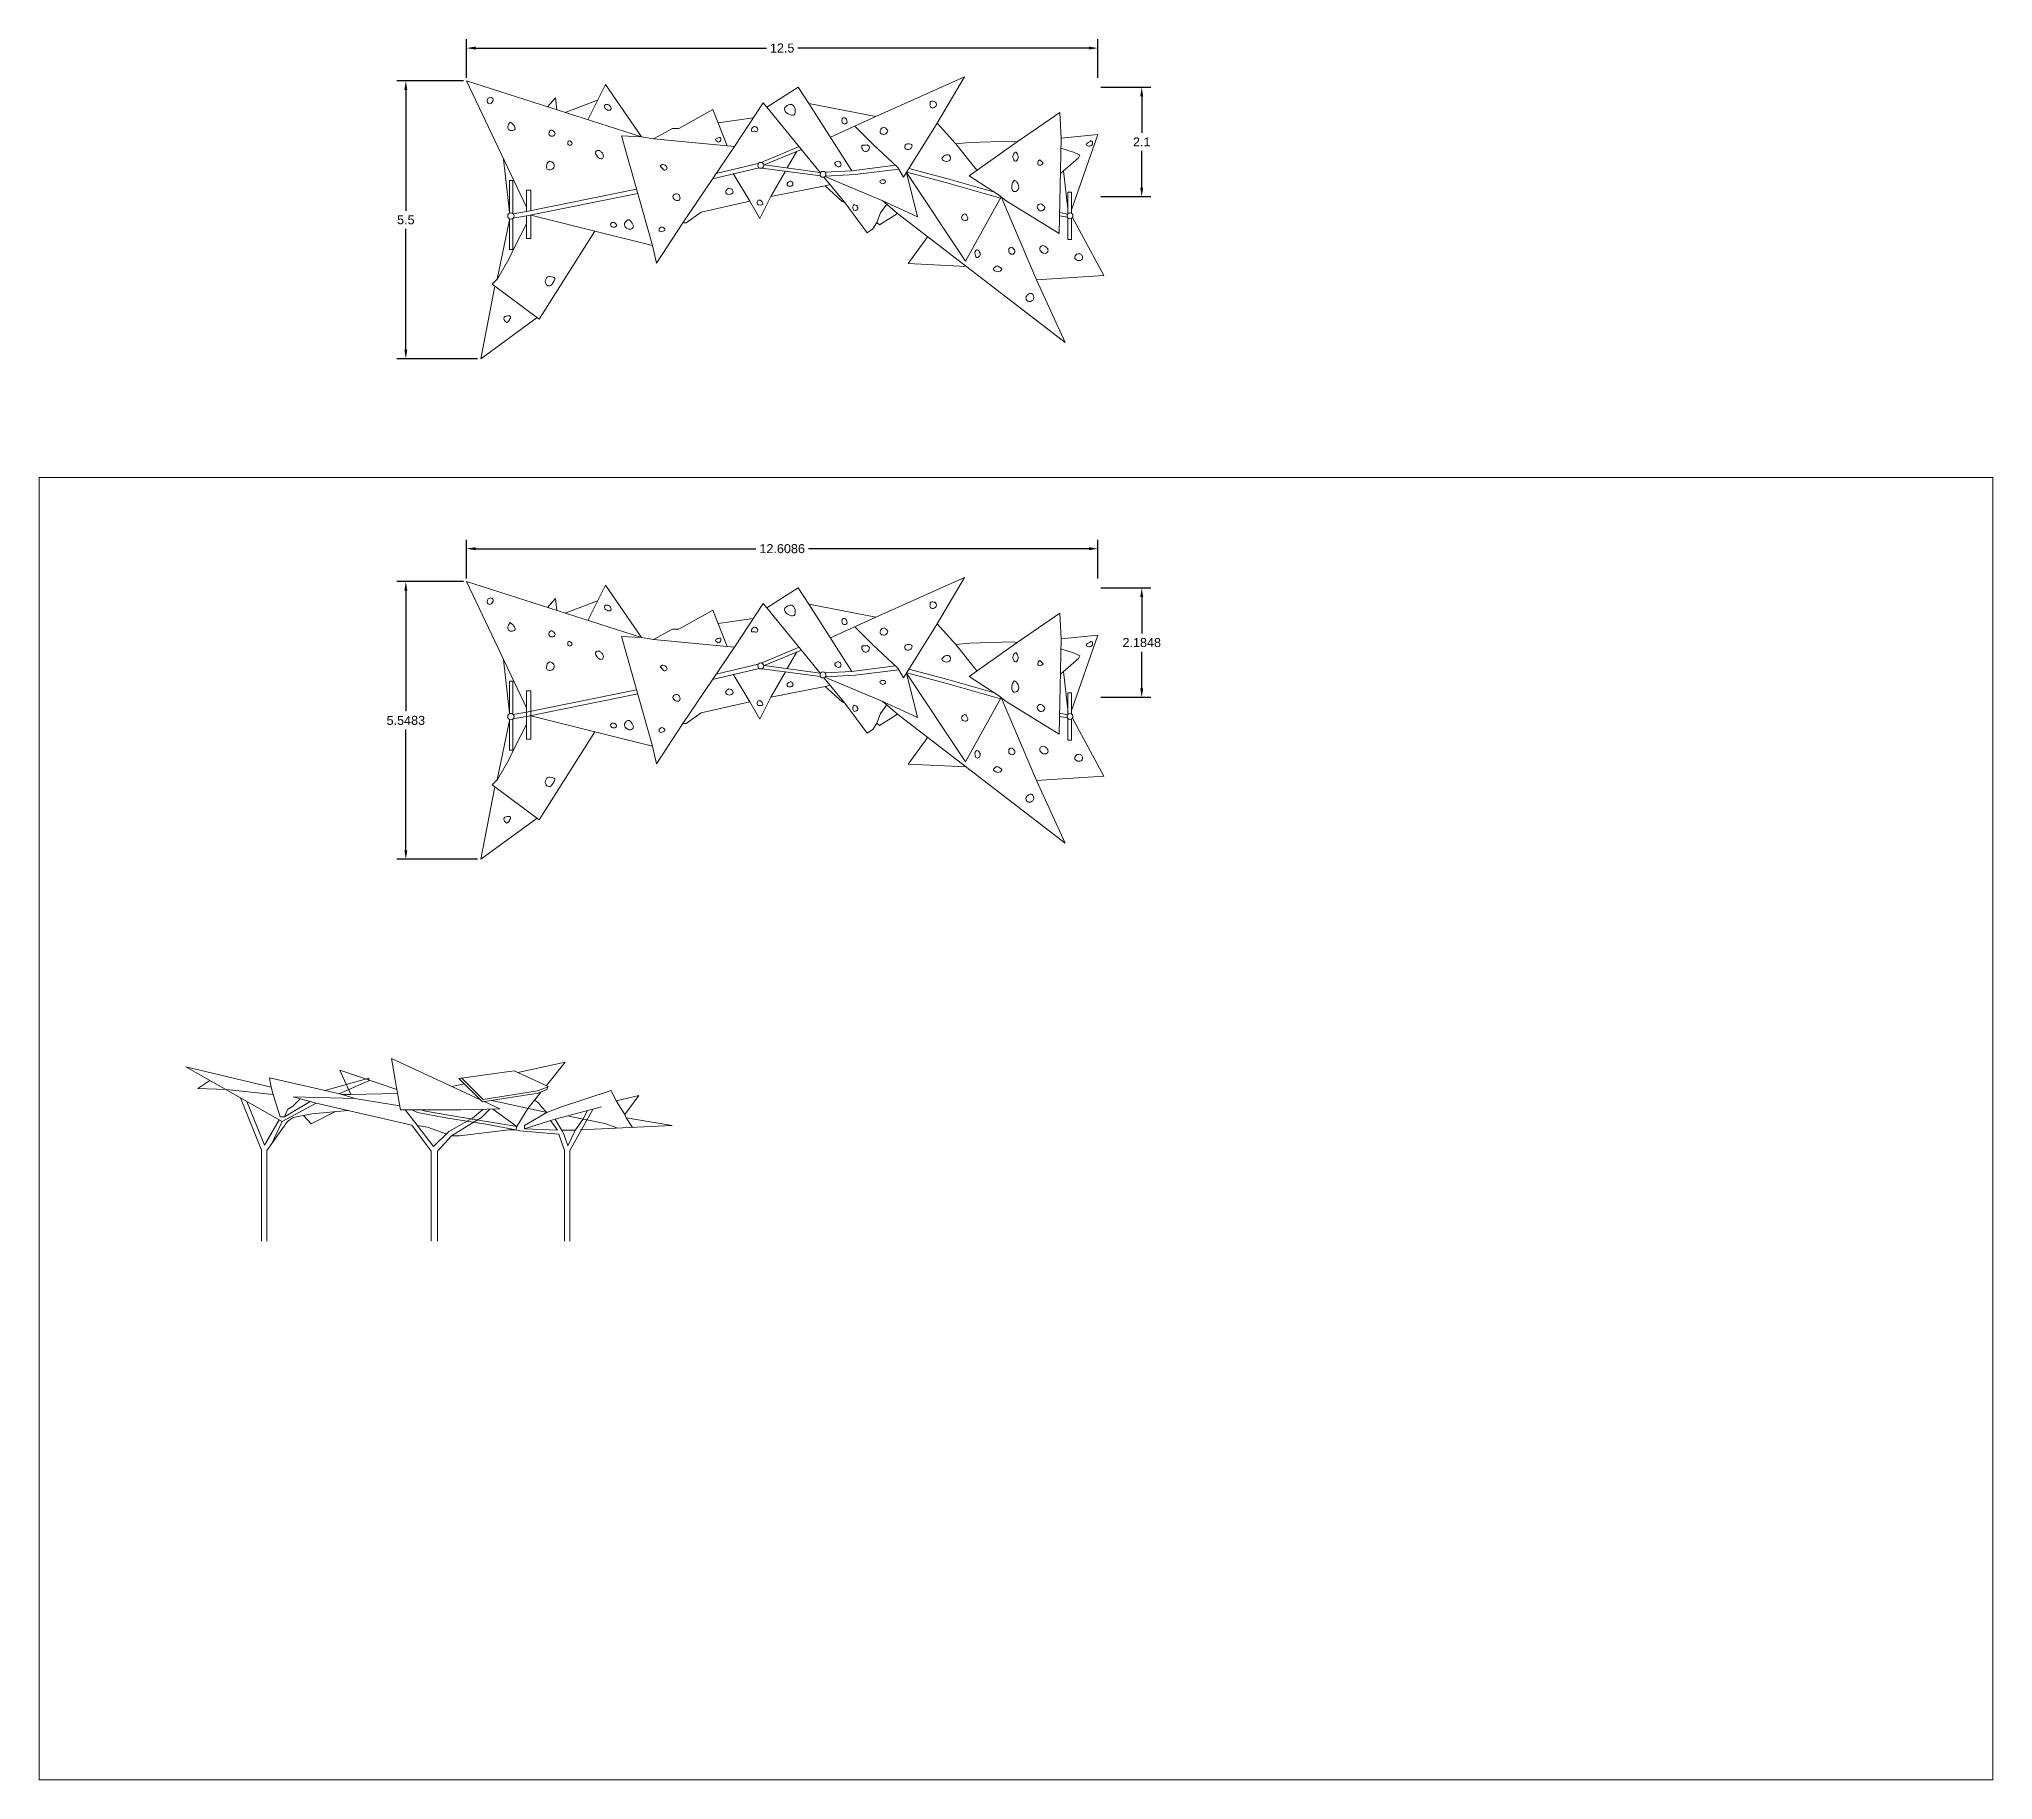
# Model space of a CAD drawing. Header units: metres. Extents: x -438 to -108, y 54494 to 54569.
# Drawn here: x -265.45 to -226.43, y 54526.41 to 54561.18 of the extents above; entities that cross this region are included whole.
import ezdxf

# ---------------------------------------------------------------- set-up
doc = ezdxf.new("R2010")
doc.units = ezdxf.units.M
doc.header["$MEASUREMENT"] = 0
doc.layers.add('text2', color=240, linetype='Continuous', lineweight=9)
doc.styles.get("Standard").update_dxf_attribs({"font": 'arial.ttf'})
doc.dimstyles.get("Standard").update_dxf_attribs({"dimtxt": 0.18, "dimasz": 0.18, "dimexe": 0.18, "dimexo": 0.0625, "dimgap": 0.09, "dimtad": 0, "dimtih": 1, "dimtoh": 1, "dimdec": 4, "dimzin": 0, "dimdsep": 46, "dimtxsty": 'Standard', "dimcen": 0.09, "dimadec": 0, "dimazin": 0, "dimtfac": 1, "dimtdec": 4, "dimtofl": 0, "dimtmove": 0, "dimatfit": 3, "dimfxl": 1, "dimtolj": 1, "dimtzin": 0, "dimarcsym": 0})
picture_1 = doc.add_image_def('image4.jpeg', size_in_pixel=(1536, 1024))

msp = doc.modelspace()

# ---------------------------------------------------------------- blocks, each defined once
blk = doc.blocks.new('*D58')
at = {"layer": 'Defpoints', "color": 0, "transparency": 16777216}
for p in [(-256.915, 54550.345), (-258.127, 54544.797), (-256.631, 54544.797)]:
    blk.add_point(p, dxfattribs=at)
at = {"layer": 'text2', "color": 0, "lineweight": -2, "transparency": 16777216}
for p, q in [((-256.978, 54550.345), (-258.307, 54550.345)), ((-258.127, 54550.165), (-258.127, 54547.753)), ((-258.127, 54544.977), (-258.127, 54547.389)), ((-256.693, 54544.797), (-258.307, 54544.797))]:
    blk.add_line(p, q, dxfattribs=at)
at = {"layer": 'text2', "color": 0, "transparency": 16777216}
for points in [[(-258.157, 54550.165), (-258.097, 54550.165), (-258.127, 54550.345)], [(-258.157, 54544.977), (-258.097, 54544.977), (-258.127, 54544.797)]]:
    blk.add_solid(points, dxfattribs=at)
at = {"layer": 'text2', "color": 0, "transparency": 16777216, "insert": (-258.127, 54547.571), "char_height": 0.18, "attachment_point": 5}
blk.add_mtext('\\A1;5.5483', dxfattribs=at)
blk = doc.blocks.new('*D59')
at = {"layer": 'Defpoints', "color": 0, "transparency": 16777216}
for p in [(-244.306, 54551.001), (-256.915, 54550.345), (-244.306, 54550.345)]:
    blk.add_point(p, dxfattribs=at)
at = {"layer": 'text2', "color": 0, "lineweight": -2, "transparency": 16777216}
for p, q in [((-256.915, 54550.407), (-256.915, 54551.181)), ((-256.735, 54551.001), (-251.136, 54551.001)), ((-244.486, 54551.001), (-250.086, 54551.001)), ((-244.306, 54550.407), (-244.306, 54551.181))]:
    blk.add_line(p, q, dxfattribs=at)
at = {"layer": 'text2', "color": 0, "transparency": 16777216}
for points in [[(-256.735, 54551.031), (-256.735, 54550.971), (-256.915, 54551.001)], [(-244.486, 54551.031), (-244.486, 54550.971), (-244.306, 54551.001)]]:
    blk.add_solid(points, dxfattribs=at)
at = {"layer": 'text2', "color": 0, "transparency": 16777216, "insert": (-250.611, 54551.001), "char_height": 0.18, "attachment_point": 5}
blk.add_mtext('\\A1;12.6086', dxfattribs=at)
blk = doc.blocks.new('*D60')
at = {"layer": 'Defpoints', "color": 0, "transparency": 16777216}
for p in [(-244.307, 54550.219), (-243.43, 54550.219), (-244.307, 54548.034)]:
    blk.add_point(p, dxfattribs=at)
at = {"layer": 'text2', "color": 0, "lineweight": -2, "transparency": 16777216}
for p, q in [((-244.244, 54550.219), (-243.25, 54550.219)), ((-243.43, 54550.039), (-243.43, 54549.308)), ((-243.43, 54548.214), (-243.43, 54548.944)), ((-244.244, 54548.034), (-243.25, 54548.034))]:
    blk.add_line(p, q, dxfattribs=at)
at = {"layer": 'text2', "color": 0, "transparency": 16777216}
for points in [[(-243.46, 54550.039), (-243.4, 54550.039), (-243.43, 54550.219)], [(-243.46, 54548.214), (-243.4, 54548.214), (-243.43, 54548.034)]]:
    blk.add_solid(points, dxfattribs=at)
at = {"layer": 'text2', "color": 0, "transparency": 16777216, "insert": (-243.43, 54549.126), "char_height": 0.18, "attachment_point": 5}
blk.add_mtext('\\A1;2.1848', dxfattribs=at)
blk = doc.blocks.new('*D61')
at = {"layer": 'Defpoints', "color": 0, "transparency": 16777216}
for p in [(-256.915, 54560.345), (-258.127, 54554.797), (-256.631, 54554.797)]:
    blk.add_point(p, dxfattribs=at)
at = {"layer": 'text2', "color": 0, "lineweight": -2, "transparency": 16777216}
for p, q in [((-256.978, 54560.345), (-258.307, 54560.345)), ((-258.127, 54560.165), (-258.127, 54557.752)), ((-258.127, 54554.977), (-258.127, 54557.389)), ((-256.693, 54554.797), (-258.307, 54554.797))]:
    blk.add_line(p, q, dxfattribs=at)
at = {"layer": 'text2', "color": 0, "transparency": 16777216}
for points in [[(-258.157, 54560.165), (-258.097, 54560.165), (-258.127, 54560.345)], [(-258.157, 54554.977), (-258.097, 54554.977), (-258.127, 54554.797)]]:
    blk.add_solid(points, dxfattribs=at)
at = {"layer": 'text2', "color": 0, "transparency": 16777216, "insert": (-258.127, 54557.571), "char_height": 0.18, "attachment_point": 5}
blk.add_mtext('\\A1;5.5', dxfattribs=at)
blk = doc.blocks.new('*D62')
at = {"layer": 'Defpoints', "color": 0, "transparency": 16777216}
for p in [(-244.306, 54561.001), (-256.915, 54560.345), (-244.306, 54560.345)]:
    blk.add_point(p, dxfattribs=at)
at = {"layer": 'text2', "color": 0, "lineweight": -2, "transparency": 16777216}
for p, q in [((-256.915, 54560.407), (-256.915, 54561.181)), ((-244.306, 54560.407), (-244.306, 54561.181)), ((-256.735, 54561.001), (-250.927, 54561.001)), ((-244.486, 54561.001), (-250.295, 54561.001))]:
    blk.add_line(p, q, dxfattribs=at)
at = {"layer": 'text2', "color": 0, "transparency": 16777216}
for points in [[(-256.735, 54561.031), (-256.735, 54560.971), (-256.915, 54561.001)], [(-244.486, 54561.031), (-244.486, 54560.971), (-244.306, 54561.001)]]:
    blk.add_solid(points, dxfattribs=at)
at = {"layer": 'text2', "color": 0, "transparency": 16777216, "insert": (-250.611, 54561.001), "char_height": 0.18, "attachment_point": 5}
blk.add_mtext('\\A1;12.5', dxfattribs=at)
blk = doc.blocks.new('*D63')
at = {"layer": 'Defpoints', "color": 0, "transparency": 16777216}
for p in [(-244.307, 54560.219), (-243.43, 54560.219), (-244.307, 54558.034)]:
    blk.add_point(p, dxfattribs=at)
at = {"layer": 'text2', "color": 0, "lineweight": -2, "transparency": 16777216}
for p, q in [((-244.244, 54560.219), (-243.25, 54560.219)), ((-243.43, 54560.039), (-243.43, 54559.307)), ((-243.43, 54558.214), (-243.43, 54558.946)), ((-244.244, 54558.034), (-243.25, 54558.034))]:
    blk.add_line(p, q, dxfattribs=at)
at = {"layer": 'text2', "color": 0, "transparency": 16777216}
for points in [[(-243.46, 54560.039), (-243.4, 54560.039), (-243.43, 54560.219)], [(-243.46, 54558.214), (-243.4, 54558.214), (-243.43, 54558.034)]]:
    blk.add_solid(points, dxfattribs=at)
at = {"layer": 'text2', "color": 0, "transparency": 16777216, "insert": (-243.43, 54559.126), "char_height": 0.18, "attachment_point": 5}
blk.add_mtext('\\A1;2.1', dxfattribs=at)

# ---------------------------------------------------------------- dimensions: what is measured, and where the dimension line sits
at = {"layer": 'text2'}
dim = msp.add_linear_dim(base=(-244.30647, 54561.00077), p1=(-256.91511, 54560.34496), p2=(-244.30647, 54560.34496), angle=0, text='12.5', dimstyle='Standard', dxfattribs=at)
dim.commit()
dim.dimension.update_dxf_attribs({"geometry": '*D62', "text_midpoint": (-250.61079, 54561.00077), "dimtype": 161})
for base, p1, p2, text, picture, middle in [((-258.12702, 54554.79669), (-256.91511, 54560.34496), (-256.63071, 54554.79669), '5.5', '*D61', (-258.12702, 54557.57082)), ((-243.42968, 54560.21871), (-244.30672, 54558.03394), (-244.30672, 54560.21871), '2.1', '*D63', (-243.42968, 54559.12632))]:
    dim = msp.add_linear_dim(base=base, p1=p1, p2=p2, angle=90, text=text, dimstyle='Standard', dxfattribs=at)
    dim.commit()
    dim.dimension.update_dxf_attribs({"geometry": picture, "text_midpoint": middle})
dim = msp.add_linear_dim(base=(-244.30647, 54551.00077), p1=(-256.91511, 54550.34496), p2=(-244.30647, 54550.34496), angle=0, dimstyle='Standard', dxfattribs=at)
dim.commit()
dim.dimension.update_dxf_attribs({"geometry": '*D59', "text_midpoint": (-250.61079, 54551.00077), "dimtype": 161})
for base, p1, p2, picture, middle in [((-258.12702, 54544.79669), (-256.91511, 54550.34496), (-256.63071, 54544.79669), '*D58', (-258.12702, 54547.57082)), ((-243.42968, 54550.21871), (-244.30672, 54548.03394), (-244.30672, 54550.21871), '*D60', (-243.42968, 54549.12632))]:
    dim = msp.add_linear_dim(base=base, p1=p1, p2=p2, angle=90, dimstyle='Standard', dxfattribs=at)
    dim.commit()
    dim.dimension.update_dxf_attribs({"geometry": picture, "text_midpoint": middle})

# ---------------------------------------------------------------- linework, layer by layer
at = {"layer": 'text2'}
for points in [[(-256.91511, 54560.34496), (-253.41962, 54559.22653), (-253.81665, 54559.25033)], [(-256.91511, 54560.34496), (-255.71776, 54557.82055), (-255.71776, 54557.73366)], [(-253.41962, 54559.22653), (-253.18301, 54559.18563), (-252.80171, 54559.39211), (-252.67671, 54559.39211), (-251.99261, 54559.77623), (-251.70902, 54559.04828), (-251.56341, 54559.03619), (-250.99359, 54559.9071), (-250.91636, 54559.82258), (-250.29302, 54560.21871), (-250.07753, 54559.89118), (-248.74195, 54559.632), (-246.96884, 54560.42397), (-247.5141, 54559.50098), (-247.14163, 54559.08943), (-246.87131, 54559.11312), (-246.01006, 54559.14061), (-245.91901, 54559.12829), (-245.06568, 54559.71405), (-245.04047, 54559.1986), (-244.30647, 54559.27443), (-244.83526, 54557.76751)], [(-255.29461, 54559.82646), (-255.13819, 54560.00826), (-255.11365, 54559.76856)], [(-254.29607, 54559.95885), (-254.94646, 54559.71506)], [(-253.41962, 54559.22653), (-254.13745, 54560.27546), (-254.4912, 54559.56939)], [(-251.88737, 54559.50609), (-251.19133, 54559.60487)], [(-250.91636, 54559.82258), (-249.85322, 54558.5183)], [(-250.07753, 54559.89118), (-249.21886, 54558.55168)], [(-248.74195, 54559.632), (-249.64813, 54559.22133)], [(-253.81665, 54559.25033), (-253.20282, 54557.05837)], [(-253.18301, 54559.18563), (-251.70902, 54559.04828)], [(-247.5141, 54559.50098), (-248.18515, 54558.42408), (-248.30197, 54558.61731), (-248.80553, 54559.0883), (-249.15984, 54559.44262)], [(-245.91901, 54559.12829), (-246.87931, 54558.44599), (-246.29043, 54558.0722), (-246.13852, 54557.95076), (-245.07688, 54557.29605), (-245.04047, 54559.1986)], [(-256.17493, 54558.78441), (-256.05708, 54557.72381), (-256.05708, 54557.70479)], [(-251.56341, 54559.03619), (-252.59377, 54557.50855)], [(-251.03091, 54558.71776), (-250.27315, 54559.03348)], [(-250.9684, 54558.66837), (-250.22725, 54558.97717)], [(-250.50966, 54558.60664), (-250.31884, 54558.93901)], [(-247.14163, 54559.08943), (-246.72017, 54558.55906)], [(-245.04423, 54559.00196), (-244.79035, 54558.92278), (-244.66394, 54558.85962), (-244.69002, 54558.81115), (-245.05396, 54558.49361)], [(-256.05708, 54557.70479), (-256.05708, 54558.35712), (-255.98713, 54558.35712), (-255.98713, 54557.69595)], [(-251.99931, 54558.38991), (-251.07026, 54558.60922)], [(-251.92946, 54558.49347), (-251.08765, 54558.69219)], [(-251.25771, 54557.94268), (-251.58718, 54558.49837)], [(-251.01604, 54558.60452), (-249.84502, 54558.44693)], [(-250.9684, 54558.66837), (-249.85322, 54558.5183)], [(-250.83844, 54558.03394), (-250.5471, 54558.54142)], [(-249.85322, 54558.5183), (-249.8398, 54558.519)], [(-249.77619, 54558.4238), (-249.36165, 54557.91524)], [(-249.75663, 54558.43527), (-248.60149, 54557.95035), (-248.30445, 54557.69611)], [(-249.75607, 54558.52341), (-249.21886, 54558.55168), (-248.34691, 54558.65934)], [(-249.75063, 54558.44139), (-249.15096, 54558.47295), (-248.27973, 54558.58052)], [(-248.60149, 54557.95035), (-247.9063, 54557.63103), (-248.12809, 54558.51564)], [(-246.23696, 54558.02946), (-246.94844, 54556.74265), (-248.12809, 54558.51564)], [(-248.12433, 54558.52169), (-247.32377, 54558.30888), (-246.25236, 54558.00161)], [(-248.07829, 54558.59557), (-247.30161, 54558.3891), (-246.36778, 54558.12129)], [(-244.99079, 54558.54872), (-244.9052, 54557.7921)], [(-255.71776, 54557.64741), (-255.71776, 54557.48903), (-255.94389, 54557.04764), (-256.07168, 54556.78229), (-256.29749, 54556.38866), (-256.40035, 54556.2858), (-255.46156, 54555.58501), (-254.35129, 54557.34606), (-253.20282, 54557.05837), (-253.11893, 54556.70593), (-252.59377, 54557.50855), (-252.52654, 54557.50855), (-252.23002, 54557.72561), (-251.25771, 54557.94268), (-251.05393, 54557.59636), (-250.83844, 54558.03394), (-249.74985, 54558.2461), (-249.41595, 54557.93965), (-249.36165, 54557.91524), (-248.91598, 54557.31373), (-248.7974, 54557.38788)], [(-255.71776, 54557.73366), (-253.51712, 54558.18074)], [(-255.71776, 54557.82055), (-255.71776, 54558.16343), (-255.62836, 54558.16343), (-255.62836, 54557.75182)], [(-255.71776, 54557.64741), (-253.49427, 54558.09914)], [(-249.74985, 54558.2461), (-249.65489, 54558.27498)], [(-245.52938, 54556.37285), (-246.23696, 54558.02946)], [(-244.9052, 54557.6915), (-244.9052, 54558.12446), (-244.83526, 54558.12446), (-244.83526, 54557.70204)], [(-256.05708, 54557.59024), (-256.05708, 54557.56754), (-256.30118, 54556.38497)], [(-256.05708, 54557.59024), (-256.05708, 54556.97433), (-255.98713, 54556.97433), (-255.98713, 54557.59908)], [(-255.71776, 54557.73366), (-255.98278, 54557.69184)], [(-255.71776, 54557.64741), (-255.98023, 54557.606)], [(-255.62836, 54557.66558), (-255.62836, 54557.19862), (-255.71776, 54557.19862), (-255.71776, 54557.48903)], [(-254.35129, 54557.34606), (-255.62836, 54557.66558)], [(-248.66846, 54557.4685), (-248.71761, 54557.51765), (-248.64559, 54557.71132), (-248.52206, 54557.88236)], [(-248.66846, 54557.4685), (-248.30445, 54557.69611), (-244.95716, 54555.11857)], [(-244.81338, 54557.61806), (-244.18937, 54556.45712), (-245.52938, 54556.37285), (-244.95716, 54555.11857)], [(-244.91455, 54557.62069), (-245.07011, 54557.64944)], [(-244.9108, 54557.68494), (-245.06887, 54557.71415)], [(-244.9052, 54557.60836), (-244.9052, 54557.1754), (-244.83526, 54557.1754), (-244.83526, 54557.59782)], [(-248.7974, 54557.38788), (-248.71761, 54557.51765)], [(-247.70479, 54557.23435), (-248.09764, 54556.70038), (-246.93411, 54556.6409)], [(-256.34711, 54556.24606), (-256.63071, 54554.79669), (-255.50565, 54555.61793)], [(-256.91511, 54550.34496), (-253.41962, 54549.22653), (-253.81665, 54549.25033)], [(-256.91511, 54550.34496), (-255.71776, 54547.82055), (-255.71776, 54547.48903), (-255.94389, 54547.04764), (-256.07168, 54546.78229), (-256.29749, 54546.38866), (-256.40035, 54546.2858), (-255.46156, 54545.58501), (-254.35129, 54547.34606), (-253.20282, 54547.05837), (-253.11893, 54546.70593), (-252.59377, 54547.50855), (-252.52654, 54547.50855), (-252.23002, 54547.72561), (-251.25771, 54547.94268), (-251.05393, 54547.59636), (-250.83844, 54548.03394), (-249.74985, 54548.2461), (-249.41595, 54547.93965), (-249.36165, 54547.91524), (-248.91598, 54547.31373), (-248.7974, 54547.38788)], [(-253.41962, 54549.22653), (-254.13745, 54550.27546), (-254.4912, 54549.56939)], [(-253.41962, 54549.22653), (-253.18301, 54549.18563), (-252.80171, 54549.39211), (-252.67671, 54549.39211), (-251.99261, 54549.77623), (-251.70902, 54549.04828), (-251.56341, 54549.03619), (-250.99359, 54549.9071), (-250.91636, 54549.82258), (-250.29302, 54550.21871), (-250.07753, 54549.89118), (-248.74195, 54549.632), (-246.96884, 54550.42397), (-247.5141, 54549.50098), (-247.14163, 54549.08943), (-246.87131, 54549.11312), (-246.01006, 54549.14061), (-245.91901, 54549.12829), (-245.06568, 54549.71405), (-245.04047, 54549.1986), (-244.30647, 54549.27443), (-244.83526, 54547.76751)], [(-255.29461, 54549.82646), (-255.13819, 54550.00826), (-255.11365, 54549.76856)], [(-254.29607, 54549.95885), (-254.94646, 54549.71506)], [(-250.91636, 54549.82258), (-249.85322, 54548.5183)], [(-250.07753, 54549.89118), (-249.21886, 54548.55168)], [(-251.88737, 54549.50609), (-251.19133, 54549.60487)], [(-248.74195, 54549.632), (-249.64813, 54549.22133)], [(-247.5141, 54549.50098), (-248.18515, 54548.42408), (-248.30197, 54548.61731), (-248.80553, 54549.0883), (-249.15984, 54549.44262)], [(-253.81665, 54549.25033), (-253.20282, 54547.05837)], [(-253.18301, 54549.18563), (-251.70902, 54549.04828)], [(-251.56341, 54549.03619), (-252.59377, 54547.50855)], [(-251.03091, 54548.71776), (-250.27315, 54549.03348)], [(-250.9684, 54548.66837), (-250.22725, 54548.97717)], [(-247.14163, 54549.08943), (-246.72017, 54548.55906)], [(-245.91901, 54549.12829), (-246.87931, 54548.44599), (-246.29043, 54548.0722), (-246.13852, 54547.95076), (-245.07688, 54547.29605), (-245.04047, 54549.1986)], [(-245.04423, 54549.00196), (-244.79035, 54548.92278), (-244.66394, 54548.85962), (-244.69002, 54548.81115), (-245.05396, 54548.49361)], [(-256.17493, 54548.78441), (-256.05708, 54547.72381), (-256.05708, 54547.70479)], [(-251.99931, 54548.38991), (-251.07026, 54548.60922)], [(-251.92946, 54548.49347), (-251.08765, 54548.69219)], [(-251.01604, 54548.60452), (-249.84502, 54548.44693)], [(-250.9684, 54548.66837), (-249.85322, 54548.5183)], [(-250.50966, 54548.60664), (-250.31884, 54548.93901)], [(-249.75607, 54548.52341), (-249.21886, 54548.55168), (-248.34691, 54548.65934)], [(-248.07829, 54548.59557), (-247.30161, 54548.3891), (-246.36778, 54548.12129)], [(-256.05708, 54547.70479), (-256.05708, 54548.35712), (-255.98713, 54548.35712), (-255.98713, 54547.69595)], [(-251.25771, 54547.94268), (-251.58718, 54548.49837)], [(-250.83844, 54548.03394), (-250.5471, 54548.54142)], [(-249.85322, 54548.5183), (-249.8398, 54548.519)], [(-249.77619, 54548.4238), (-249.36165, 54547.91524)], [(-249.75663, 54548.43527), (-248.60149, 54547.95035), (-248.30445, 54547.69611)], [(-249.75063, 54548.44139), (-249.15096, 54548.47295), (-248.27973, 54548.58052)], [(-249.74985, 54548.2461), (-249.65489, 54548.27498)], [(-248.60149, 54547.95035), (-247.9063, 54547.63103), (-248.12809, 54548.51564)], [(-246.23696, 54548.02946), (-246.94844, 54546.74265), (-248.12809, 54548.51564)], [(-248.12433, 54548.52169), (-247.32377, 54548.30888), (-246.25236, 54548.00161)], [(-244.99079, 54548.54872), (-244.9052, 54547.7921)], [(-255.71776, 54547.73366), (-253.51712, 54548.18074)], [(-255.71776, 54547.82055), (-255.71776, 54548.16343), (-255.62836, 54548.16343), (-255.62836, 54547.19862), (-255.71776, 54547.19862), (-255.71776, 54547.48903)], [(-255.71776, 54547.64741), (-253.49427, 54548.09914)], [(-248.66846, 54547.4685), (-248.71761, 54547.51765), (-248.64559, 54547.71132), (-248.52206, 54547.88236)], [(-245.52938, 54546.37285), (-246.23696, 54548.02946)], [(-244.9052, 54547.6915), (-244.9052, 54548.12446), (-244.83526, 54548.12446), (-244.83526, 54547.70204)], [(-256.05708, 54547.59024), (-256.05708, 54547.56754), (-256.30118, 54546.38497)], [(-256.05708, 54547.59024), (-256.05708, 54546.97433), (-255.98713, 54546.97433), (-255.98713, 54547.59908)], [(-255.71776, 54547.73366), (-255.98278, 54547.69184)], [(-255.71776, 54547.64741), (-255.98023, 54547.606)], [(-254.35129, 54547.34606), (-255.62836, 54547.66558)], [(-248.7974, 54547.38788), (-248.71761, 54547.51765)], [(-248.66846, 54547.4685), (-248.30445, 54547.69611), (-244.95716, 54545.11857)], [(-244.81338, 54547.61806), (-244.18937, 54546.45712), (-245.52938, 54546.37285), (-244.95716, 54545.11857)], [(-244.91455, 54547.62069), (-245.07011, 54547.64944)], [(-244.9108, 54547.68494), (-245.06887, 54547.71415)], [(-244.9052, 54547.60836), (-244.9052, 54547.1754), (-244.83526, 54547.1754), (-244.83526, 54547.59782)], [(-247.70479, 54547.23435), (-248.09764, 54546.70038), (-246.93411, 54546.6409)], [(-256.34711, 54546.24606), (-256.63071, 54544.79669), (-255.50565, 54545.61793)], [(-256.95817, 54540.31112), (-257.20947, 54540.25716), (-258.41059, 54540.81801), (-258.30365, 54540.19781), (-259.44347, 54540.58337), (-259.22474, 54540.09745), (-259.40688, 54540.09745), (-259.50824, 54540.12547), (-260.84798, 54540.4302), (-260.81647, 54540.24699), (-262.51817, 54540.65238)], [(-262.51817, 54540.65238), (-260.59872, 54539.55875), (-259.92089, 54539.92677), (-258.00381, 54539.48765), (-257.62415, 54538.97034), (-257.62415, 54537.16802)], [(-259.74476, 54540.17927), (-258.86391, 54540.42556), (-258.86391, 54540.37503), (-259.46474, 54540.11345)], [(-257.0144, 54540.42975), (-256.58271, 54539.99806), (-255.49859, 54540.17188), (-255.28545, 54540.25218)], [(-255.31973, 54540.27927), (-254.94442, 54540.74354), (-255.88996, 54540.5405)], [(-262.03899, 54540.37936), (-262.28384, 54540.22153), (-261.71758, 54540.19623)], [(-261.71758, 54540.19623), (-260.77881, 54540.0999), (-260.63495, 54539.65397), (-260.54784, 54539.65397), (-260.03919, 54539.9619), (-259.92089, 54539.92677)], [(-261.43187, 54540.03344), (-261.0103, 54538.98683), (-261.0103, 54537.16802)], [(-260.81647, 54540.24699), (-260.77881, 54540.0999)], [(-260.54784, 54539.65397), (-260.48894, 54539.79749), (-260.38431, 54539.86568), (-260.23666, 54540.01333)], [(-259.1315, 54540.02133), (-260.37799, 54540.05013), (-260.03919, 54539.9619)], [(-259.40688, 54540.09745), (-259.11111, 54540.0157), (-258.24727, 54539.87082)], [(-259.22474, 54540.09745), (-258.29047, 54540.12135)], [(-258.2342, 54539.795), (-258.30365, 54540.19781)], [(-257.20947, 54540.25716), (-256.63682, 54539.98976)], [(-254.64428, 54539.39661), (-252.808, 54539.47771), (-253.72556, 54539.63503), (-253.75528, 54539.69698), (-253.47625, 54540.07725), (-253.9249, 54539.97561), (-254.02756, 54540.17983), (-255.03881, 54539.84936), (-255.31012, 54539.73835), (-255.42169, 54539.86008), (-255.47631, 54539.93103), (-255.55762, 54539.985), (-255.42105, 54540.15393)], [(-261.30033, 54539.9585), (-260.95247, 54539.08894), (-260.65753, 54539.59226)], [(-260.48987, 54539.5606), (-260.37412, 54539.6416)], [(-260.37412, 54539.6416), (-260.00366, 54539.71474), (-259.27747, 54539.77939)], [(-260.17226, 54539.68145), (-260.01976, 54539.51601), (-259.53221, 54539.75671)], [(-257.03137, 54539.79183), (-258.2342, 54539.795)], [(-258.13804, 54539.79475), (-257.8997, 54539.48666), (-257.57174, 54539.06144), (-257.27143, 54539.36175), (-256.79786, 54539.62833), (-256.59099, 54539.80191)], [(-258.00609, 54539.7944), (-257.89455, 54539.74243), (-257.3301, 54539.6307), (-256.52903, 54539.50342), (-255.93064, 54539.3952), (-255.91118, 54539.45919), (-257.07821, 54539.65615), (-257.73436, 54539.76689), (-257.82944, 54539.79394)], [(-257.21627, 54539.27658), (-256.81261, 54539.521), (-256.61576, 54539.64019), (-256.45084, 54539.80511)], [(-256.56498, 54539.95622), (-256.25115, 54539.80968), (-257.03137, 54539.79183)], [(-256.40609, 54539.98169), (-255.31012, 54539.73835)], [(-256.39167, 54539.80646), (-255.91118, 54539.45919), (-255.689, 54539.82248)], [(-255.31012, 54539.73835), (-255.75521, 54539.47941), (-255.758, 54539.41652)], [(-255.55762, 54539.985), (-255.689, 54539.82248)], [(-255.14718, 54539.6038), (-254.21659, 54539.85152)], [(-254.89472, 54539.07506), (-254.74046, 54539.39606), (-254.59198, 54539.59923), (-254.50342, 54539.76954)], [(-254.87347, 54539.66378), (-254.1514, 54539.52199), (-253.89435, 54539.42973)], [(-254.39098, 54539.80168), (-254.85013, 54538.97769), (-254.85013, 54537.16802)], [(-253.9249, 54539.97561), (-253.75528, 54539.69698), (-253.72556, 54539.63503), (-253.6006, 54539.44271)], [(-260.48987, 54539.5606), (-260.90169, 54538.98225), (-260.90169, 54537.16802)], [(-260.7935, 54539.13419), (-260.59872, 54539.55875)], [(-257.89261, 54539.47746), (-257.69406, 54539.44958), (-257.31885, 54539.31433)], [(-257.49446, 54537.16802), (-257.49446, 54538.96874), (-257.21627, 54539.27658), (-257.05442, 54539.27658), (-256.07138, 54539.3952), (-255.93064, 54539.3952), (-255.85279, 54539.37252), (-255.07444, 54539.30928), (-254.95495, 54538.97882), (-254.95495, 54537.16802)], [(-255.23458, 54539.57777), (-255.14718, 54539.6038)], [(-254.89472, 54539.07506), (-254.97242, 54539.30712), (-255.01172, 54539.38299), (-255.14718, 54539.6038)], [(-255.01598, 54539.38992), (-254.74341, 54539.38992)]]:
    msp.add_lwpolyline(points, dxfattribs=at)
for points in [[(-257.0692, 54540.42215), (-256.59798, 54539.95092), (-255.4872, 54540.12901), (-255.30915, 54540.1961), (-255.28142, 54540.26173), (-255.96589, 54540.57528)], [(-255.23458, 54539.57777), (-255.09767, 54539.38721), (-255.758, 54539.41652)]]:
    msp.add_lwpolyline(points, close=True, dxfattribs=at)
for centre, radius in [((-251.03863, 54558.65915), 0.05911), ((-249.79575, 54558.47959), 0.05911), ((-256.02878, 54557.64752), 0.06388), ((-244.86317, 54557.64993), 0.05911), ((-251.03863, 54548.65915), 0.05911), ((-249.79575, 54548.47959), 0.05911), ((-256.02878, 54547.64752), 0.06388), ((-244.86317, 54547.64993), 0.05911)]:
    msp.add_circle(centre, radius, dxfattribs=at)
for points in [[(-256.43848, 54560.01866), (-256.38871, 54559.99525), (-256.40774, 54559.91333), (-256.47069, 54559.89285), (-256.50144, 54559.9499), (-256.46484, 54560.00988), (-256.43848, 54560.01866)], [(-247.62132, 54559.94208), (-247.54783, 54559.91941), (-247.53162, 54559.87081), (-247.5959, 54559.80653), (-247.6559, 54559.83733), (-247.6559, 54559.89889), (-247.6559, 54559.91833), (-247.62132, 54559.94208)], [(-256.04174, 54559.52418), (-256.0842, 54559.45688), (-256.0842, 54559.39105), (-256.02417, 54559.35301), (-255.94658, 54559.3852), (-255.96854, 54559.45688), (-256.01683, 54559.50517), (-256.04174, 54559.52418)], [(-254.07472, 54559.8658), (-254.0323, 54559.82338), (-254.0323, 54559.77077), (-254.11562, 54559.77077), (-254.15344, 54559.8086), (-254.15344, 54559.86274), (-254.10846, 54559.875), (-254.07472, 54559.8658)], [(-250.50832, 54559.85566), (-250.56467, 54559.79931), (-250.50169, 54559.69163), (-250.37236, 54559.67009), (-250.35412, 54559.7811), (-250.41713, 54559.87223), (-250.50832, 54559.85566)], [(-249.41584, 54559.57763), (-249.41584, 54559.52243), (-249.38186, 54559.48845), (-249.31918, 54559.50439), (-249.31918, 54559.55109), (-249.37705, 54559.60896), (-249.4084, 54559.59355), (-249.41584, 54559.57763)], [(-255.16165, 54559.32633), (-255.14555, 54559.28683), (-255.19091, 54559.24146), (-255.2612, 54559.26488), (-255.2612, 54559.33071), (-255.23047, 54559.36145), (-255.16165, 54559.32633)], [(-254.88521, 54559.14439), (-254.89479, 54559.09986), (-254.85074, 54559.05581), (-254.80813, 54559.09842), (-254.85731, 54559.14759), (-254.88521, 54559.14439)], [(-251.90545, 54559.20463), (-251.94376, 54559.16632), (-251.91706, 54559.13962), (-251.8762, 54559.123), (-251.84445, 54559.15476), (-251.84445, 54559.21269), (-251.87116, 54559.21269), (-251.90545, 54559.20463)], [(-251.16326, 54559.43315), (-251.1102, 54559.4083), (-251.1102, 54559.34037), (-251.16989, 54559.34037), (-251.21632, 54559.34037), (-251.21632, 54559.3967), (-251.18482, 54559.4282), (-251.16326, 54559.43315)], [(-248.54056, 54559.3938), (-248.50474, 54559.35799), (-248.52665, 54559.29868), (-248.58976, 54559.27624), (-248.64751, 54559.30296), (-248.64751, 54559.36174), (-248.59459, 54559.41467), (-248.55767, 54559.41467), (-248.54056, 54559.3938)], [(-244.46292, 54559.13611), (-244.51406, 54559.10471), (-244.53855, 54559.08021), (-244.50848, 54559.05013), (-244.42776, 54559.05999), (-244.41125, 54559.10896), (-244.4235, 54559.1409), (-244.45067, 54559.14782), (-244.46292, 54559.13611)], [(-255.24841, 54558.73952), (-255.18169, 54558.70625), (-255.16393, 54558.6334), (-255.22466, 54558.57267), (-255.30132, 54558.5839), (-255.30132, 54558.69971), (-255.26582, 54558.73521), (-255.24841, 54558.73952)], [(-254.25541, 54558.95405), (-254.21407, 54558.91272), (-254.18037, 54558.84847), (-254.19875, 54558.79797), (-254.26, 54558.79797), (-254.30669, 54558.84466), (-254.33657, 54558.92039), (-254.30289, 54558.95406), (-254.25541, 54558.95405)], [(-249.48324, 54558.74443), (-249.55682, 54558.70767), (-249.50742, 54558.63519), (-249.44434, 54558.64674), (-249.44434, 54558.71187), (-249.48324, 54558.74443)], [(-248.91516, 54559.06631), (-248.86979, 54559.02093), (-248.92357, 54558.93695), (-249.0093, 54558.98063), (-249.0093, 54559.05959), (-248.96559, 54559.05959), (-248.91516, 54559.06631)], [(-248.03978, 54559.08048), (-248.15208, 54559.06445), (-248.15208, 54558.99819), (-248.06545, 54558.98322), (-248.01947, 54559.0292), (-248.01947, 54559.07086), (-248.03978, 54559.08048)], [(-247.38643, 54558.8335), (-247.42027, 54558.79966), (-247.36406, 54558.74346), (-247.2543, 54558.77785), (-247.27396, 54558.8586), (-247.35695, 54558.8586), (-247.38643, 54558.8335)], [(-245.90116, 54558.85644), (-245.90116, 54558.79143), (-245.9539, 54558.73869), (-246.00315, 54558.81954), (-245.98381, 54558.89159), (-245.95392, 54558.92148), (-245.90116, 54558.85644)], [(-245.49672, 54558.74223), (-245.49672, 54558.67194), (-245.43165, 54558.67194), (-245.40089, 54558.7027), (-245.43339, 54558.73521), (-245.46504, 54558.76685), (-245.49672, 54558.74223)], [(-253.00657, 54558.67464), (-252.93255, 54558.65153), (-252.91251, 54558.58836), (-252.96493, 54558.56216), (-253.02813, 54558.62536), (-253.04431, 54558.64154), (-253.00657, 54558.67464)], [(-250.48, 54558.32973), (-250.511, 54558.29873), (-250.511, 54558.26659), (-250.43202, 54558.24437), (-250.39225, 54558.28414), (-250.41213, 54558.32272), (-250.43085, 54558.34143), (-250.48, 54558.32973)], [(-248.62035, 54558.37237), (-248.65841, 54558.33431), (-248.61791, 54558.2938), (-248.55526, 54558.31345), (-248.55526, 54558.35641), (-248.59456, 54558.37114), (-248.62035, 54558.37237)], [(-245.97665, 54558.36024), (-246.0171, 54558.28996), (-245.9872, 54558.13708), (-245.90807, 54558.16344), (-245.88697, 54558.23021), (-245.9239, 54558.32334), (-245.94324, 54558.34268), (-245.97665, 54558.36024)], [(-252.75677, 54558.08296), (-252.78914, 54558.05059), (-252.75369, 54557.96893), (-252.66117, 54557.96893), (-252.66117, 54558.04598), (-252.70587, 54558.09067), (-252.75677, 54558.08296)], [(-251.68275, 54558.19945), (-251.73441, 54558.14779), (-251.73441, 54558.10908), (-251.59415, 54558.10908), (-251.62922, 54558.18839), (-251.68275, 54558.19945)], [(-251.03681, 54557.9582), (-251.00892, 54557.93031), (-250.99613, 54557.88155), (-251.04959, 54557.86646), (-251.10305, 54557.88504), (-251.10305, 54557.94194), (-251.08272, 54557.96227), (-251.0554, 54557.96227), (-251.03681, 54557.9582)], [(-253.62801, 54557.53322), (-253.58476, 54557.42403), (-253.6206, 54557.38819), (-253.68947, 54557.38819), (-253.75777, 54557.50023), (-253.66443, 54557.56734), (-253.62801, 54557.53322)], [(-249.11191, 54557.83231), (-249.09974, 54557.79206), (-249.12634, 54557.76546), (-249.16815, 54557.75104), (-249.19703, 54557.80041), (-249.19703, 54557.83687), (-249.18715, 54557.86117), (-249.17461, 54557.87371), (-249.13623, 54557.85661), (-249.11799, 54557.85661), (-249.11191, 54557.83231)], [(-246.91881, 54557.63785), (-246.90234, 54557.58927), (-246.96036, 54557.55715), (-247.02309, 54557.60024), (-247.01133, 54557.65979), (-246.9439, 54557.68408), (-246.91881, 54557.63785)], [(-245.40149, 54557.85909), (-245.36633, 54557.82393), (-245.40676, 54557.75717), (-245.47183, 54557.75717), (-245.507, 54557.86085), (-245.42611, 54557.88369), (-245.40149, 54557.85909)], [(-254.01387, 54557.51616), (-254.03891, 54557.46839), (-253.99339, 54557.42287), (-253.92281, 54557.45019), (-253.95468, 54557.51047), (-254.01387, 54557.51616)], [(-253.03325, 54557.42581), (-253.0643, 54557.39476), (-253.0643, 54557.34513), (-252.98512, 54557.34513), (-252.95253, 54557.37772), (-252.99985, 54557.42505), (-253.03325, 54557.42581)], [(-246.67932, 54556.94581), (-246.65525, 54556.86984), (-246.70401, 54556.82108), (-246.73127, 54556.82108), (-246.75534, 54556.87237), (-246.75534, 54556.93948), (-246.72494, 54556.96988), (-246.67932, 54556.94581)], [(-246.08132, 54556.9909), (-246.08132, 54556.92611), (-246.04283, 54556.88762), (-245.99621, 54556.88762), (-245.96784, 54556.96863), (-245.99822, 54556.99901), (-246.0195, 54557.02028), (-246.04687, 54557.02028), (-246.08132, 54556.9909)], [(-245.35129, 54557.03463), (-245.30752, 54556.99086), (-245.30752, 54556.93014), (-245.38266, 54556.90141), (-245.4441, 54556.9419), (-245.46501, 54557.01112), (-245.42646, 54557.04967), (-245.37613, 54557.04967), (-245.35129, 54557.03463)], [(-244.73567, 54556.88312), (-244.76835, 54556.8152), (-244.71282, 54556.75967), (-244.61935, 54556.78516), (-244.61935, 54556.85308), (-244.65789, 54556.89163), (-244.69777, 54556.89163), (-244.73567, 54556.88312)], [(-255.24963, 54556.4363), (-255.14927, 54556.40621), (-255.20698, 54556.28837), (-255.2446, 54556.25075), (-255.32741, 54556.28587), (-255.32741, 54556.39368), (-255.28979, 54556.43129), (-255.24963, 54556.4363)], [(-246.3499, 54556.63308), (-246.39169, 54556.59129), (-246.34548, 54556.54507), (-246.25994, 54556.54507), (-246.22352, 54556.58149), (-246.26879, 54556.62676), (-246.33469, 54556.64574), (-246.3499, 54556.63308)], [(-245.69253, 54556.08326), (-245.73574, 54556.04006), (-245.73574, 54555.97695), (-245.70617, 54555.94738), (-245.63535, 54555.94738), (-245.58866, 54555.99407), (-245.58866, 54556.05136), (-245.63393, 54556.09664), (-245.66195, 54556.09664), (-245.69253, 54556.08326)], [(-256.12618, 54555.64604), (-256.03741, 54555.64604), (-256.05802, 54555.57159), (-256.10794, 54555.52167), (-256.16422, 54555.62386), (-256.12618, 54555.64604)], [(-256.43848, 54550.01866), (-256.38871, 54549.99525), (-256.40774, 54549.91333), (-256.47069, 54549.89285), (-256.50144, 54549.9499), (-256.46484, 54550.00988), (-256.43848, 54550.01866)], [(-254.07472, 54549.8658), (-254.0323, 54549.82338), (-254.0323, 54549.77077), (-254.11562, 54549.77077), (-254.15344, 54549.8086), (-254.15344, 54549.86274), (-254.10846, 54549.875), (-254.07472, 54549.8658)], [(-250.50832, 54549.85566), (-250.56467, 54549.79931), (-250.50169, 54549.69163), (-250.37236, 54549.67009), (-250.35412, 54549.7811), (-250.41713, 54549.87223), (-250.50832, 54549.85566)], [(-247.62132, 54549.94208), (-247.54783, 54549.91941), (-247.53162, 54549.87081), (-247.5959, 54549.80653), (-247.6559, 54549.83733), (-247.6559, 54549.89889), (-247.6559, 54549.91833), (-247.62132, 54549.94208)], [(-256.04174, 54549.52418), (-256.0842, 54549.45688), (-256.0842, 54549.39105), (-256.02417, 54549.35301), (-255.94658, 54549.3852), (-255.96854, 54549.45688), (-256.01683, 54549.50517), (-256.04174, 54549.52418)], [(-255.16165, 54549.32633), (-255.14555, 54549.28683), (-255.19091, 54549.24146), (-255.2612, 54549.26488), (-255.2612, 54549.33071), (-255.23047, 54549.36145), (-255.16165, 54549.32633)], [(-251.16326, 54549.43315), (-251.1102, 54549.4083), (-251.1102, 54549.34037), (-251.16989, 54549.34037), (-251.21632, 54549.34037), (-251.21632, 54549.3967), (-251.18482, 54549.4282), (-251.16326, 54549.43315)], [(-249.41584, 54549.57763), (-249.41584, 54549.52243), (-249.38186, 54549.48845), (-249.31918, 54549.50439), (-249.31918, 54549.55109), (-249.37705, 54549.60896), (-249.4084, 54549.59355), (-249.41584, 54549.57763)], [(-248.54056, 54549.3938), (-248.50474, 54549.35799), (-248.52665, 54549.29868), (-248.58976, 54549.27624), (-248.64751, 54549.30296), (-248.64751, 54549.36174), (-248.59459, 54549.41467), (-248.55767, 54549.41467), (-248.54056, 54549.3938)], [(-254.88521, 54549.14439), (-254.89479, 54549.09986), (-254.85074, 54549.05581), (-254.80813, 54549.09842), (-254.85731, 54549.14759), (-254.88521, 54549.14439)], [(-251.90545, 54549.20463), (-251.94376, 54549.16632), (-251.91706, 54549.13962), (-251.8762, 54549.123), (-251.84445, 54549.15476), (-251.84445, 54549.21269), (-251.87116, 54549.21269), (-251.90545, 54549.20463)], [(-248.91516, 54549.06631), (-248.86979, 54549.02093), (-248.92357, 54548.93695), (-249.0093, 54548.98063), (-249.0093, 54549.05959), (-248.96559, 54549.05959), (-248.91516, 54549.06631)], [(-248.03978, 54549.08048), (-248.15208, 54549.06445), (-248.15208, 54548.99819), (-248.06545, 54548.98322), (-248.01947, 54549.0292), (-248.01947, 54549.07086), (-248.03978, 54549.08048)], [(-244.46292, 54549.13611), (-244.51406, 54549.10471), (-244.53855, 54549.08021), (-244.50848, 54549.05013), (-244.42776, 54549.05999), (-244.41125, 54549.10896), (-244.4235, 54549.1409), (-244.45067, 54549.14782), (-244.46292, 54549.13611)], [(-255.24841, 54548.73952), (-255.18169, 54548.70625), (-255.16393, 54548.6334), (-255.22466, 54548.57267), (-255.30132, 54548.5839), (-255.30132, 54548.69971), (-255.26582, 54548.73521), (-255.24841, 54548.73952)], [(-254.25541, 54548.95405), (-254.21407, 54548.91272), (-254.18037, 54548.84847), (-254.19875, 54548.79797), (-254.26, 54548.79797), (-254.30669, 54548.84466), (-254.33657, 54548.92039), (-254.30289, 54548.95406), (-254.25541, 54548.95405)], [(-253.00657, 54548.67464), (-252.93255, 54548.65153), (-252.91251, 54548.58836), (-252.96493, 54548.56216), (-253.02813, 54548.62536), (-253.04431, 54548.64154), (-253.00657, 54548.67464)], [(-249.48324, 54548.74443), (-249.55682, 54548.70767), (-249.50742, 54548.63519), (-249.44434, 54548.64674), (-249.44434, 54548.71187), (-249.48324, 54548.74443)], [(-247.38643, 54548.8335), (-247.42027, 54548.79966), (-247.36406, 54548.74346), (-247.2543, 54548.77785), (-247.27396, 54548.8586), (-247.35695, 54548.8586), (-247.38643, 54548.8335)], [(-245.90116, 54548.85644), (-245.90116, 54548.79143), (-245.9539, 54548.73869), (-246.00315, 54548.81954), (-245.98381, 54548.89159), (-245.95392, 54548.92148), (-245.90116, 54548.85644)], [(-245.49672, 54548.74223), (-245.49672, 54548.67194), (-245.43165, 54548.67194), (-245.40089, 54548.7027), (-245.43339, 54548.73521), (-245.46504, 54548.76685), (-245.49672, 54548.74223)], [(-251.68275, 54548.19945), (-251.73441, 54548.14779), (-251.73441, 54548.10908), (-251.59415, 54548.10908), (-251.62922, 54548.18839), (-251.68275, 54548.19945)], [(-250.48, 54548.32973), (-250.511, 54548.29873), (-250.511, 54548.26659), (-250.43202, 54548.24437), (-250.39225, 54548.28414), (-250.41213, 54548.32272), (-250.43085, 54548.34143), (-250.48, 54548.32973)], [(-248.62035, 54548.37237), (-248.65841, 54548.33431), (-248.61791, 54548.2938), (-248.55526, 54548.31345), (-248.55526, 54548.35641), (-248.59456, 54548.37114), (-248.62035, 54548.37237)], [(-245.97665, 54548.36024), (-246.0171, 54548.28996), (-245.9872, 54548.13708), (-245.90807, 54548.16344), (-245.88697, 54548.23021), (-245.9239, 54548.32334), (-245.94324, 54548.34268), (-245.97665, 54548.36024)], [(-252.75677, 54548.08296), (-252.78914, 54548.05059), (-252.75369, 54547.96893), (-252.66117, 54547.96893), (-252.66117, 54548.04598), (-252.70587, 54548.09067), (-252.75677, 54548.08296)], [(-251.03681, 54547.9582), (-251.00892, 54547.93031), (-250.99613, 54547.88155), (-251.04959, 54547.86646), (-251.10305, 54547.88504), (-251.10305, 54547.94194), (-251.08272, 54547.96227), (-251.0554, 54547.96227), (-251.03681, 54547.9582)], [(-249.11191, 54547.83231), (-249.09974, 54547.79206), (-249.12634, 54547.76546), (-249.16815, 54547.75104), (-249.19703, 54547.80041), (-249.19703, 54547.83687), (-249.18715, 54547.86117), (-249.17461, 54547.87371), (-249.13623, 54547.85661), (-249.11799, 54547.85661), (-249.11191, 54547.83231)], [(-245.40149, 54547.85909), (-245.36633, 54547.82393), (-245.40676, 54547.75717), (-245.47183, 54547.75717), (-245.507, 54547.86085), (-245.42611, 54547.88369), (-245.40149, 54547.85909)], [(-254.01387, 54547.51616), (-254.03891, 54547.46839), (-253.99339, 54547.42287), (-253.92281, 54547.45019), (-253.95468, 54547.51047), (-254.01387, 54547.51616)], [(-253.62801, 54547.53322), (-253.58476, 54547.42403), (-253.6206, 54547.38819), (-253.68947, 54547.38819), (-253.75777, 54547.50023), (-253.66443, 54547.56734), (-253.62801, 54547.53322)], [(-253.03325, 54547.42581), (-253.0643, 54547.39476), (-253.0643, 54547.34513), (-252.98512, 54547.34513), (-252.95253, 54547.37772), (-252.99985, 54547.42505), (-253.03325, 54547.42581)], [(-246.91881, 54547.63785), (-246.90234, 54547.58927), (-246.96036, 54547.55715), (-247.02309, 54547.60024), (-247.01133, 54547.65979), (-246.9439, 54547.68408), (-246.91881, 54547.63785)], [(-245.35129, 54547.03463), (-245.30752, 54546.99086), (-245.30752, 54546.93014), (-245.38266, 54546.90141), (-245.4441, 54546.9419), (-245.46501, 54547.01112), (-245.42646, 54547.04967), (-245.37613, 54547.04967), (-245.35129, 54547.03463)], [(-246.67932, 54546.94581), (-246.65525, 54546.86984), (-246.70401, 54546.82108), (-246.73127, 54546.82108), (-246.75534, 54546.87237), (-246.75534, 54546.93948), (-246.72494, 54546.96988), (-246.67932, 54546.94581)], [(-246.3499, 54546.63308), (-246.39169, 54546.59129), (-246.34548, 54546.54507), (-246.25994, 54546.54507), (-246.22352, 54546.58149), (-246.26879, 54546.62676), (-246.33469, 54546.64574), (-246.3499, 54546.63308)], [(-246.08132, 54546.9909), (-246.08132, 54546.92611), (-246.04283, 54546.88762), (-245.99621, 54546.88762), (-245.96784, 54546.96863), (-245.99822, 54546.99901), (-246.0195, 54547.02028), (-246.04687, 54547.02028), (-246.08132, 54546.9909)], [(-244.73567, 54546.88312), (-244.76835, 54546.8152), (-244.71282, 54546.75967), (-244.61935, 54546.78516), (-244.61935, 54546.85308), (-244.65789, 54546.89163), (-244.69777, 54546.89163), (-244.73567, 54546.88312)], [(-255.24963, 54546.4363), (-255.14927, 54546.40621), (-255.20698, 54546.28837), (-255.2446, 54546.25075), (-255.32741, 54546.28587), (-255.32741, 54546.39368), (-255.28979, 54546.43129), (-255.24963, 54546.4363)], [(-245.69253, 54546.08326), (-245.73574, 54546.04006), (-245.73574, 54545.97695), (-245.70617, 54545.94738), (-245.63535, 54545.94738), (-245.58866, 54545.99407), (-245.58866, 54546.05136), (-245.63393, 54546.09664), (-245.66195, 54546.09664), (-245.69253, 54546.08326)], [(-256.12618, 54545.64604), (-256.03741, 54545.64604), (-256.05802, 54545.57159), (-256.10794, 54545.52167), (-256.16422, 54545.62386), (-256.12618, 54545.64604)]]:
    msp.add_spline(points, degree=3, dxfattribs=at)

msp.set_redraw_order([(e.dxf.handle, doc.entitydb.next_handle()) for e in msp.query("TEXT MTEXT ATTDEF DIMENSION ARC_DIMENSION")])  # texts and dimensions are drawn at this point

# ---------------------------------------------------------------- pictures from other files: only their frames are drawn
image = msp.add_image(picture_1, insert=(-265.45166, 54526.40829), size_in_units=(39.02153, 26.01435), rotation=0, dxfattribs=dict(at, fade=72))
image.dxf.flags = 7

doc.saveas('drawing.dxf')
